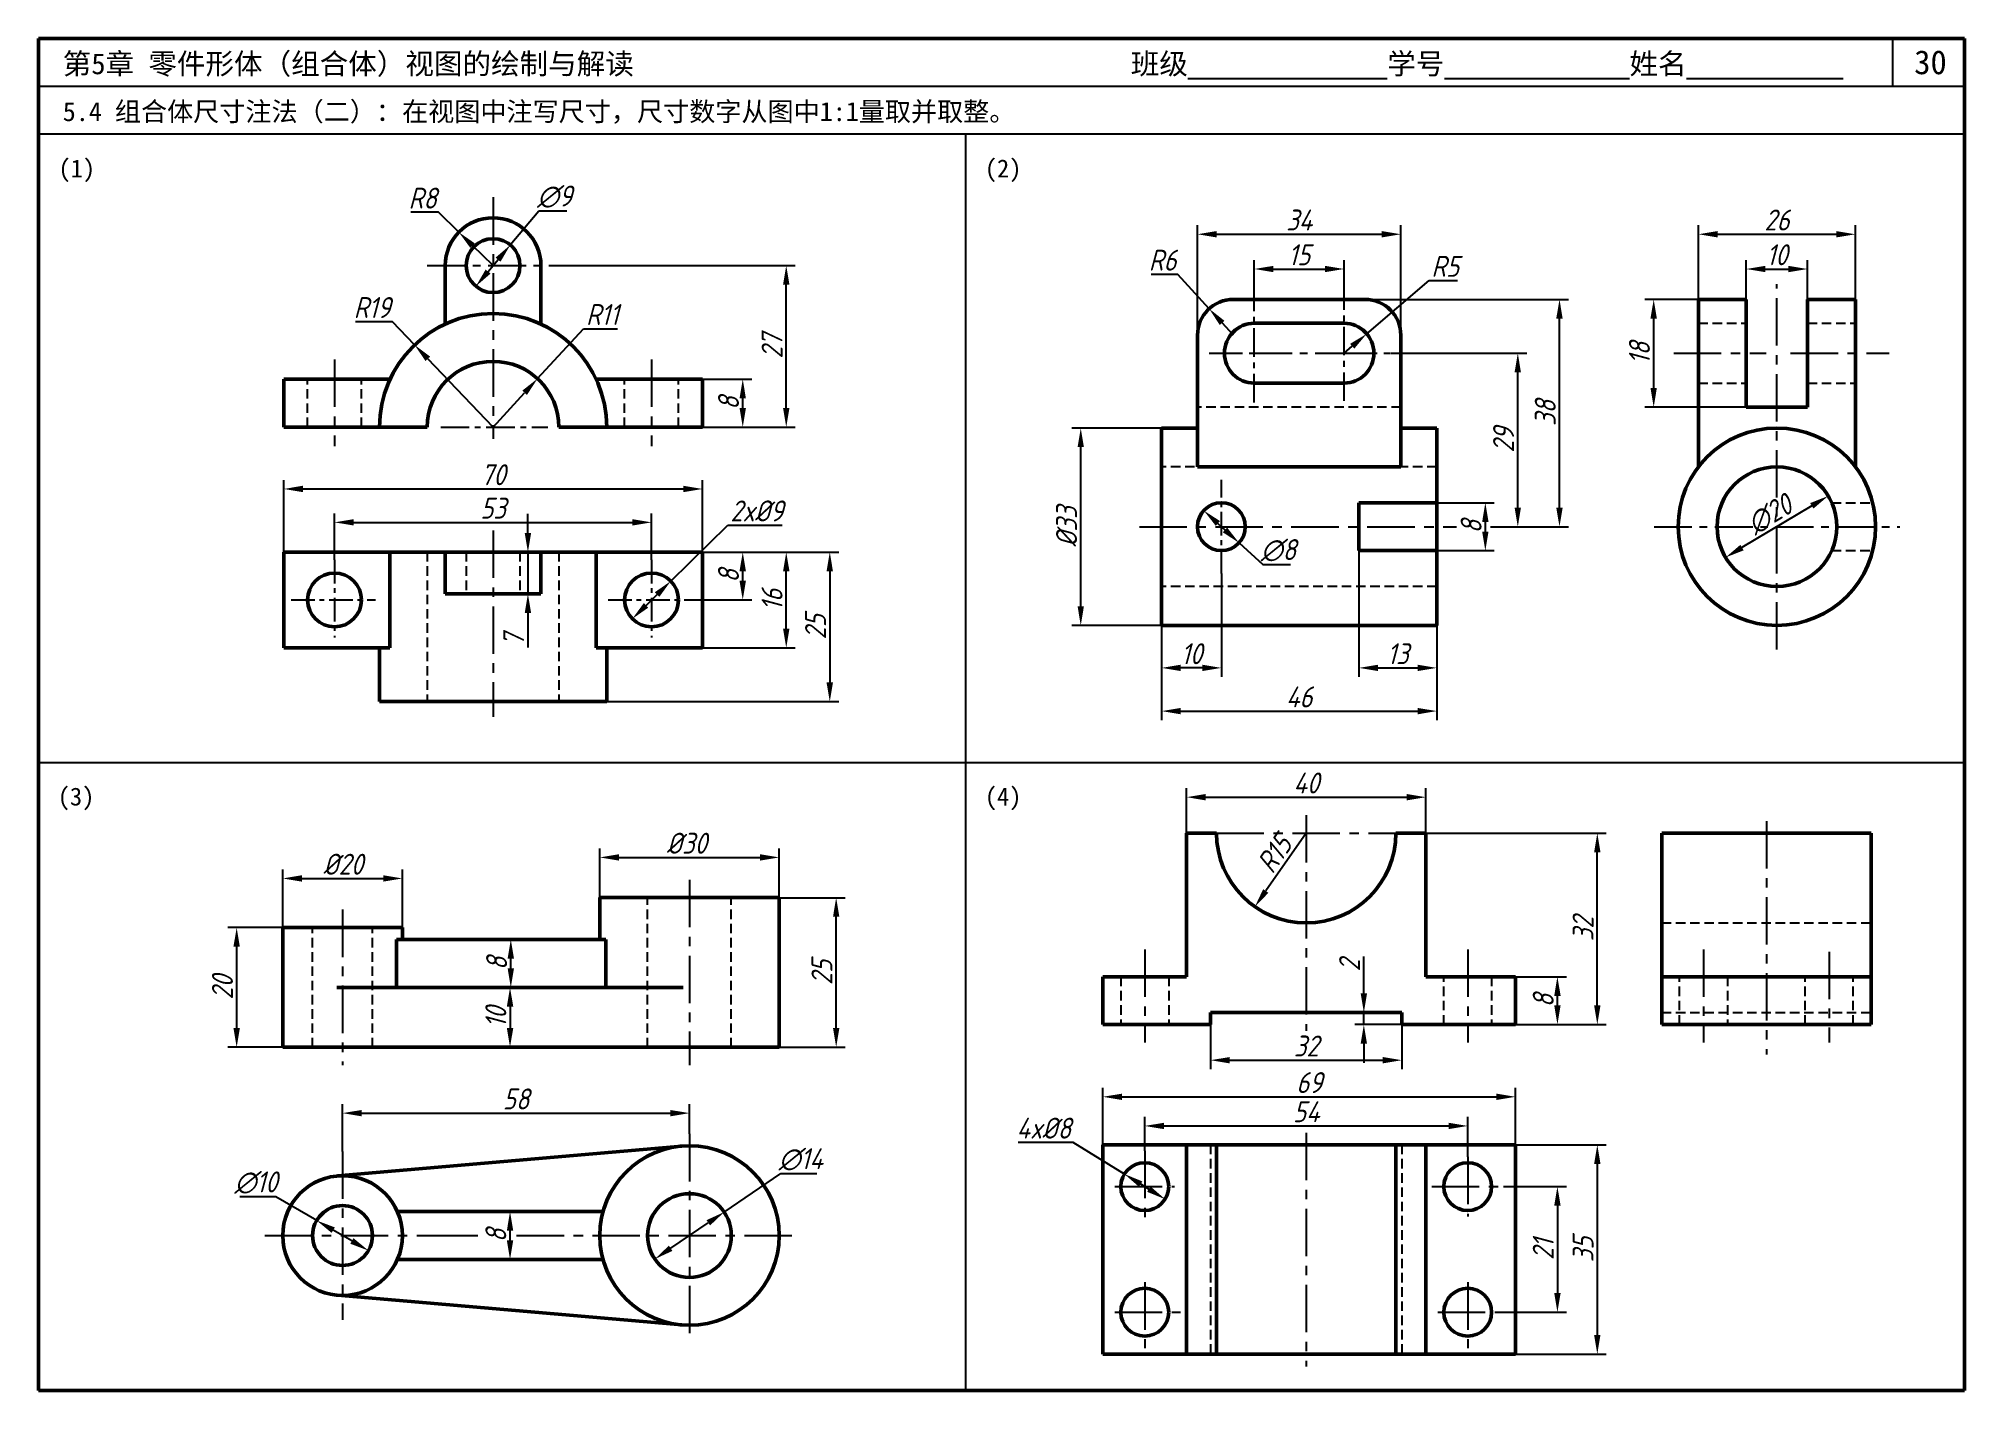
# Model space of a CAD drawing. Header units: millimetres. Extents: x 0 to 322, y 0 to 226.
import ezdxf

# ---------------------------------------------------------------- set-up
doc = ezdxf.new("R2010")
doc.units = ezdxf.units.MM
doc.header["$LTSCALE"] = 0.25
doc.linetypes.add('CENTER', pattern=[50.8, 31.75, -6.35, 6.35, -6.35])
doc.linetypes.add('HIDDEN', pattern=[9.525, 6.35, -3.175])
for name, color, linetype in [('点画线层', 7, 'CENTER'), ('答案', 1, 'Continuous'), ('虚线层', 7, 'HIDDEN')]:
    doc.layers.add(name, color=color, linetype=linetype)
doc.layers.add('粗实线层', color=7, linetype='Continuous', lineweight=50)
doc.styles.get("Standard").update_dxf_attribs({"font": 'gbeitc.shx', "height": 3.5, "bigfont": 'gbcbig.shx'})
doc.styles.add('宋体', font='', dxfattribs={"height": 3.5})
doc.styles.get('宋体').set_extended_font_data('SimSun')
doc.dimstyles.new('ISO-25', dxfattribs={"dimtxt": 3.5, "dimasz": 3.2, "dimexe": 1.5, "dimexo": 0, "dimtad": 1, "dimtoh": 1, "dimdsep": 46, "dimtxsty": 'Standard', "dimcen": 0, "dimclrd": 256, "dimclre": 256, "dimclrt": 256, "dimadec": 0, "dimazin": 0, "dimtfac": 1, "dimtmove": 0, "dimatfit": 2, "dimfxl": 0, "dimlwd": -1, "dimlwe": -1, "dimarcsym": 0})

msp = doc.modelspace()

# ---------------------------------------------------------------- texts
at = {"style": '宋体'}
for s, height, p in [('第5章 零件形体（组合体）视图的绘制与解读', 3.5, (4.054, 220.035)), ('班级%%U              %%U学号%%U             %%U姓名%%U           ', 3.5, (182.613, 220.035)), ('30', 4, (313.595, 220.035)), ('5.4 组合体尺寸注法（二）：在视图中注写尺寸，尺寸数字从图中1:1量取并取整。', 3.2, (4.054, 212.196)), ('(1)', 3, (3.334, 202.787)), ('(2)', 3, (158.214, 202.787)), ('(3)', 3, (3.214, 97.787)), ('(4)', 3, (158.214, 97.787))]:
    msp.add_text(s, height=height, dxfattribs=at).set_placement(p)

# ---------------------------------------------------------------- blocks, each defined once
blk = doc.blocks.new('*D1')
at = {"layer": 'Defpoints', "color": 0, "transparency": 16777216}
for p in [(62.87, 174.78), (76, 161.04)]:
    blk.add_point(p, dxfattribs=at)
at = {"layer": '答案', "transparency": 16777216}
for p, q in [((59.17, 178.66), (53, 178.66)), ((62.87, 174.78), (59.17, 178.66)), ((76, 161.04), (65.08, 172.46))]:
    blk.add_line(p, q, dxfattribs=at)
blk.add_solid([(65.47, 172.83), (64.7, 172.09), (62.87, 174.78)], dxfattribs=at)
at = {"layer": '答案', "transparency": 16777216, "insert": (55.77, 181.03), "char_height": 3.5, "attachment_point": 5}
blk.add_mtext('R19', dxfattribs=at)
blk = doc.blocks.new('*D2')
at = {"layer": 'Defpoints', "color": 0, "transparency": 16777216}
for p in [(83.43, 169.14), (76, 161.04)]:
    blk.add_point(p, dxfattribs=at)
at = {"layer": '答案', "transparency": 16777216}
for p, q in [((83.43, 169.14), (91.09, 177.48)), ((91.09, 177.48), (96.82, 177.48)), ((76, 161.04), (81.27, 166.78))]:
    blk.add_line(p, q, dxfattribs=at)
blk.add_solid([(80.88, 167.14), (81.66, 166.42), (83.43, 169.14)], dxfattribs=at)
at = {"layer": '答案', "transparency": 16777216, "insert": (94.26, 179.86), "char_height": 3.5, "attachment_point": 5}
blk.add_mtext('R11', dxfattribs=at)
blk = doc.blocks.new('*D3')
at = {"layer": 'Defpoints', "color": 0, "transparency": 16777216}
for p in [(111, 140.15), (95, 115.15), (132.29, 115.15)]:
    blk.add_point(p, dxfattribs=at)
at = {"layer": '答案', "transparency": 16777216}
for p, q in [((111, 140.15), (133.79, 140.15)), ((132.29, 136.95), (132.29, 118.35)), ((95, 115.15), (133.79, 115.15))]:
    blk.add_line(p, q, dxfattribs=at)
for points in [[(131.75, 136.95), (132.82, 136.95), (132.29, 140.15)], [(131.75, 118.35), (132.82, 118.35), (132.29, 115.15)]]:
    blk.add_solid(points, dxfattribs=at)
at = {"layer": '答案', "transparency": 16777216, "insert": (129.91, 127.65), "char_height": 3.5, "attachment_point": 5, "rotation": 90}
blk.add_mtext('25', dxfattribs=at)
blk = doc.blocks.new('*D4')
at = {"layer": 'Defpoints', "color": 0, "transparency": 16777216}
for p in [(111, 140.15), (117.74, 140.15), (109.33, 132.15)]:
    blk.add_point(p, dxfattribs=at)
at = {"layer": '答案', "transparency": 16777216}
for p, q in [((111, 140.15), (119.24, 140.15)), ((117.74, 135.35), (117.74, 136.95)), ((109.33, 132.15), (119.24, 132.15))]:
    blk.add_line(p, q, dxfattribs=at)
for points in [[(117.2, 136.95), (118.27, 136.95), (117.74, 140.15)], [(117.2, 135.35), (118.27, 135.35), (117.74, 132.15)]]:
    blk.add_solid(points, dxfattribs=at)
at = {"layer": '答案', "transparency": 16777216, "insert": (115.36, 136.15), "char_height": 3.5, "attachment_point": 5, "rotation": 90}
blk.add_mtext('8', dxfattribs=at)
blk = doc.blocks.new('*D5')
at = {"layer": 'Defpoints', "color": 0, "transparency": 16777216}
for p in [(111, 140.15), (125.01, 140.15), (111, 124.15)]:
    blk.add_point(p, dxfattribs=at)
at = {"layer": '答案', "transparency": 16777216}
for p, q in [((111, 140.15), (126.51, 140.15)), ((125.01, 127.35), (125.01, 136.95)), ((111, 124.15), (126.51, 124.15))]:
    blk.add_line(p, q, dxfattribs=at)
for points in [[(124.48, 136.95), (125.55, 136.95), (125.01, 140.15)], [(124.48, 127.35), (125.55, 127.35), (125.01, 124.15)]]:
    blk.add_solid(points, dxfattribs=at)
at = {"layer": '答案', "transparency": 16777216, "insert": (122.64, 132.15), "char_height": 3.5, "attachment_point": 5, "rotation": 90}
blk.add_mtext('16', dxfattribs=at)
blk = doc.blocks.new('*D6')
at = {"layer": 'Defpoints', "color": 0, "transparency": 16777216}
for p in [(102.5, 145.12), (49.5, 138.87), (102.5, 138.87)]:
    blk.add_point(p, dxfattribs=at)
at = {"layer": '答案', "transparency": 16777216}
for p, q in [((49.5, 138.87), (49.5, 146.62)), ((52.7, 145.12), (99.3, 145.12)), ((102.5, 138.87), (102.5, 146.62))]:
    blk.add_line(p, q, dxfattribs=at)
for points in [[(52.7, 145.65), (52.7, 144.59), (49.5, 145.12)], [(99.3, 145.65), (99.3, 144.59), (102.5, 145.12)]]:
    blk.add_solid(points, dxfattribs=at)
at = {"layer": '答案', "transparency": 16777216, "insert": (76, 147.49), "char_height": 3.5, "attachment_point": 5}
blk.add_mtext('53', dxfattribs=at)
blk = doc.blocks.new('*D8')
at = {"layer": 'Defpoints', "color": 0, "transparency": 16777216}
for p in [(105.71, 135.3), (99.28, 129)]:
    blk.add_point(p, dxfattribs=at)
at = {"layer": '答案', "transparency": 16777216}
for p, q in [((105.71, 135.3), (115.23, 144.65)), ((115.23, 144.65), (124.32, 144.65)), ((101.57, 131.24), (103.42, 133.06))]:
    blk.add_line(p, q, dxfattribs=at)
for points in [[(103.05, 133.44), (103.8, 132.68), (105.71, 135.3)], [(101.2, 131.62), (101.94, 130.86), (99.28, 129)]]:
    blk.add_solid(points, dxfattribs=at)
at = {"layer": '答案', "transparency": 16777216, "insert": (120.09, 147.03), "char_height": 3.5, "attachment_point": 5}
blk.add_mtext('2x%%C9', dxfattribs=at)
blk = doc.blocks.new('*D9')
at = {"layer": 'Defpoints', "color": 0, "transparency": 16777216}
for p in [(84, 140.15), (81.82, 133.15), (84, 133.15)]:
    blk.add_point(p, dxfattribs=at)
at = {"layer": '答案', "transparency": 16777216}
for p, q in [((81.82, 143.35), (81.82, 146.55)), ((84, 140.15), (80.32, 140.15)), ((81.82, 140.15), (81.82, 133.15)), ((84, 133.15), (80.32, 133.15)), ((81.82, 129.95), (81.82, 124.19))]:
    blk.add_line(p, q, dxfattribs=at)
for points in [[(81.29, 143.35), (82.36, 143.35), (81.82, 140.15)], [(81.29, 129.95), (82.36, 129.95), (81.82, 133.15)]]:
    blk.add_solid(points, dxfattribs=at)
at = {"layer": '答案', "transparency": 16777216, "insert": (79.45, 125.47), "char_height": 3.5, "attachment_point": 5, "rotation": 90}
blk.add_mtext('7', dxfattribs=at)
blk = doc.blocks.new('*D10')
at = {"layer": 'Defpoints', "color": 0, "transparency": 16777216}
for p in [(111, 169.04), (117.74, 169.04), (111, 161.04)]:
    blk.add_point(p, dxfattribs=at)
at = {"layer": '答案', "transparency": 16777216}
for p, q in [((111, 169.04), (119.24, 169.04)), ((117.74, 164.24), (117.74, 165.84)), ((111, 161.04), (119.24, 161.04))]:
    blk.add_line(p, q, dxfattribs=at)
for points in [[(117.2, 165.84), (118.27, 165.84), (117.74, 169.04)], [(117.2, 164.24), (118.27, 164.24), (117.74, 161.04)]]:
    blk.add_solid(points, dxfattribs=at)
at = {"layer": '答案', "transparency": 16777216, "insert": (115.36, 165.04), "char_height": 3.5, "attachment_point": 5, "rotation": 90}
blk.add_mtext('8', dxfattribs=at)
blk = doc.blocks.new('*D11')
at = {"layer": 'Defpoints', "color": 0, "transparency": 16777216}
for p in [(87, 188.04), (125.01, 188.04), (111, 161.04)]:
    blk.add_point(p, dxfattribs=at)
at = {"layer": '答案', "transparency": 16777216}
for p, q in [((87, 188.04), (126.51, 188.04)), ((125.01, 164.24), (125.01, 184.84)), ((111, 161.04), (126.51, 161.04))]:
    blk.add_line(p, q, dxfattribs=at)
for points in [[(124.48, 184.84), (125.55, 184.84), (125.01, 188.04)], [(124.48, 164.24), (125.55, 164.24), (125.01, 161.04)]]:
    blk.add_solid(points, dxfattribs=at)
at = {"layer": '答案', "transparency": 16777216, "insert": (122.64, 174.54), "char_height": 3.5, "attachment_point": 5, "rotation": 90}
blk.add_mtext('27', dxfattribs=at)
blk = doc.blocks.new('*D12')
at = {"layer": 'Defpoints', "color": 0, "transparency": 16777216}
for p in [(70.27, 193.62), (76, 188.04)]:
    blk.add_point(p, dxfattribs=at)
at = {"layer": '答案', "transparency": 16777216}
for p, q in [((66.85, 196.95), (62.22, 196.95)), ((70.27, 193.62), (66.85, 196.95)), ((76, 188.04), (72.56, 191.39))]:
    blk.add_line(p, q, dxfattribs=at)
blk.add_solid([(72.93, 191.77), (72.19, 191), (70.27, 193.62)], dxfattribs=at)
at = {"layer": '答案', "transparency": 16777216, "insert": (64.22, 199.32), "char_height": 3.5, "attachment_point": 5}
blk.add_mtext('R8', dxfattribs=at)
blk = doc.blocks.new('*D13')
at = {"layer": 'Defpoints', "color": 0, "transparency": 16777216}
for p in [(78.88, 191.49), (73.12, 184.58)]:
    blk.add_point(p, dxfattribs=at)
at = {"layer": '答案', "transparency": 16777216}
for p, q in [((78.88, 191.49), (83.62, 197.18)), ((83.62, 197.18), (88.33, 197.18)), ((75.16, 187.04), (76.83, 189.04))]:
    blk.add_line(p, q, dxfattribs=at)
for points in [[(76.42, 189.38), (77.24, 188.69), (78.88, 191.49)], [(74.75, 187.38), (75.57, 186.7), (73.12, 184.58)]]:
    blk.add_solid(points, dxfattribs=at)
at = {"layer": '答案', "transparency": 16777216, "insert": (86.28, 199.56), "char_height": 3.5, "attachment_point": 5}
blk.add_mtext('∅9', dxfattribs=at)
blk = doc.blocks.new('*D14')
at = {"layer": 'Defpoints', "color": 0, "transparency": 16777216}
for p in [(174.25, 160.89), (187.77, 160.89), (187.77, 127.89)]:
    blk.add_point(p, dxfattribs=at)
at = {"layer": '答案', "transparency": 16777216}
for p, q in [((187.77, 160.89), (172.75, 160.89)), ((174.25, 131.09), (174.25, 157.69)), ((187.77, 127.89), (172.75, 127.89))]:
    blk.add_line(p, q, dxfattribs=at)
for points in [[(173.72, 157.69), (174.78, 157.69), (174.25, 160.89)], [(173.72, 131.09), (174.78, 131.09), (174.25, 127.89)]]:
    blk.add_solid(points, dxfattribs=at)
at = {"layer": '答案', "transparency": 16777216, "insert": (171.88, 144.39), "char_height": 3.5, "attachment_point": 5, "rotation": 90}
blk.add_mtext('%%C33', dxfattribs=at)
blk = doc.blocks.new('*D15')
at = {"layer": 'Defpoints', "color": 0, "transparency": 16777216}
for p in [(197.77, 136.56), (187.77, 127.89), (187.77, 120.79)]:
    blk.add_point(p, dxfattribs=at)
at = {"layer": '答案', "transparency": 16777216}
for p, q in [((197.77, 136.56), (197.77, 119.29)), ((187.77, 127.89), (187.77, 119.29)), ((194.57, 120.79), (190.97, 120.79))]:
    blk.add_line(p, q, dxfattribs=at)
for points in [[(190.97, 121.32), (190.97, 120.26), (187.77, 120.79)], [(194.57, 121.32), (194.57, 120.26), (197.77, 120.79)]]:
    blk.add_solid(points, dxfattribs=at)
at = {"layer": '答案', "transparency": 16777216, "insert": (192.77, 123.16), "char_height": 3.5, "attachment_point": 5}
blk.add_mtext('10', dxfattribs=at)
blk = doc.blocks.new('*D16')
at = {"layer": 'Defpoints', "color": 0, "transparency": 16777216}
for p in [(220.77, 140.39), (233.77, 140.39), (233.77, 120.79)]:
    blk.add_point(p, dxfattribs=at)
at = {"layer": '答案', "transparency": 16777216}
for p, q in [((220.77, 140.39), (220.77, 119.29)), ((233.77, 140.39), (233.77, 119.29)), ((223.97, 120.79), (230.57, 120.79))]:
    blk.add_line(p, q, dxfattribs=at)
for points in [[(223.97, 121.32), (223.97, 120.26), (220.77, 120.79)], [(230.57, 121.32), (230.57, 120.26), (233.77, 120.79)]]:
    blk.add_solid(points, dxfattribs=at)
at = {"layer": '答案', "transparency": 16777216, "insert": (227.27, 123.16), "char_height": 3.5, "attachment_point": 5}
blk.add_mtext('13', dxfattribs=at)
blk = doc.blocks.new('*D17')
at = {"layer": 'Defpoints', "color": 0, "transparency": 16777216}
for p in [(233.77, 148.39), (233.77, 140.39), (241.89, 140.39)]:
    blk.add_point(p, dxfattribs=at)
at = {"layer": '答案', "transparency": 16777216}
for p, q in [((233.77, 148.39), (243.39, 148.39)), ((241.89, 145.19), (241.89, 143.59)), ((233.77, 140.39), (243.39, 140.39))]:
    blk.add_line(p, q, dxfattribs=at)
for points in [[(241.36, 145.19), (242.43, 145.19), (241.89, 148.39)], [(241.36, 143.59), (242.43, 143.59), (241.89, 140.39)]]:
    blk.add_solid(points, dxfattribs=at)
at = {"layer": '答案', "transparency": 16777216, "insert": (239.52, 144.39), "char_height": 3.5, "attachment_point": 5, "rotation": 90}
blk.add_mtext('8', dxfattribs=at)
blk = doc.blocks.new('*D19')
at = {"layer": 'Defpoints', "color": 0, "transparency": 16777216}
for p in [(194.82, 147.09), (200.72, 141.69)]:
    blk.add_point(p, dxfattribs=at)
at = {"layer": '答案', "transparency": 16777216}
for p, q in [((197.18, 144.93), (198.36, 143.85)), ((200.72, 141.69), (204.67, 138.07)), ((204.67, 138.07), (209.3, 138.07))]:
    blk.add_line(p, q, dxfattribs=at)
for points in [[(197.54, 145.33), (196.82, 144.54), (194.82, 147.09)], [(198.72, 144.25), (198, 143.46), (200.72, 141.69)]]:
    blk.add_solid(points, dxfattribs=at)
at = {"layer": '答案', "transparency": 16777216, "insert": (207.3, 140.45), "char_height": 3.5, "attachment_point": 5}
blk.add_mtext('∅8', dxfattribs=at)
blk = doc.blocks.new('*D20')
at = {"layer": 'Defpoints', "color": 0, "transparency": 16777216}
for p in [(226.16, 173.39), (247.32, 173.39), (242.73, 144.39)]:
    blk.add_point(p, dxfattribs=at)
at = {"layer": '答案', "transparency": 16777216}
for p, q in [((226.16, 173.39), (248.82, 173.39)), ((247.32, 147.59), (247.32, 170.19)), ((242.73, 144.39), (248.82, 144.39))]:
    blk.add_line(p, q, dxfattribs=at)
for points in [[(246.78, 170.19), (247.85, 170.19), (247.32, 173.39)], [(246.78, 147.59), (247.85, 147.59), (247.32, 144.39)]]:
    blk.add_solid(points, dxfattribs=at)
at = {"layer": '答案', "transparency": 16777216, "insert": (244.94, 158.89), "char_height": 3.5, "attachment_point": 5, "rotation": 90}
blk.add_mtext('29', dxfattribs=at)
blk = doc.blocks.new('*D21')
at = {"layer": 'Defpoints', "color": 0, "transparency": 16777216}
for p in [(221.77, 182.39), (254.29, 182.39), (242.73, 144.39)]:
    blk.add_point(p, dxfattribs=at)
at = {"layer": '答案', "transparency": 16777216}
for p, q in [((221.77, 182.39), (255.79, 182.39)), ((254.29, 147.59), (254.29, 179.19)), ((242.73, 144.39), (255.79, 144.39))]:
    blk.add_line(p, q, dxfattribs=at)
for points in [[(253.75, 179.19), (254.82, 179.19), (254.29, 182.39)], [(253.75, 147.59), (254.82, 147.59), (254.29, 144.39)]]:
    blk.add_solid(points, dxfattribs=at)
at = {"layer": '答案', "transparency": 16777216, "insert": (251.91, 163.39), "char_height": 3.5, "attachment_point": 5, "rotation": 90}
blk.add_mtext('38', dxfattribs=at)
blk = doc.blocks.new('*D22')
at = {"layer": 'Defpoints', "color": 0, "transparency": 16777216}
for p in [(218.27, 187.47), (203.27, 180.89), (218.27, 180.89)]:
    blk.add_point(p, dxfattribs=at)
at = {"layer": '答案', "transparency": 16777216}
for p, q in [((203.27, 180.89), (203.27, 188.97)), ((206.47, 187.47), (215.07, 187.47)), ((218.27, 180.89), (218.27, 188.97))]:
    blk.add_line(p, q, dxfattribs=at)
for points in [[(206.47, 188), (206.47, 186.94), (203.27, 187.47)], [(215.07, 188), (215.07, 186.94), (218.27, 187.47)]]:
    blk.add_solid(points, dxfattribs=at)
at = {"layer": '答案', "transparency": 16777216, "insert": (210.77, 189.85), "char_height": 3.5, "attachment_point": 5}
blk.add_mtext('15', dxfattribs=at)
blk = doc.blocks.new('*D23')
at = {"layer": 'Defpoints', "color": 0, "transparency": 16777216}
for p in [(227.77, 193.28), (193.77, 176.39), (227.77, 176.39)]:
    blk.add_point(p, dxfattribs=at)
at = {"layer": '答案', "transparency": 16777216}
for p, q in [((193.77, 176.39), (193.77, 194.78)), ((196.97, 193.28), (224.57, 193.28)), ((227.77, 176.39), (227.77, 194.78))]:
    blk.add_line(p, q, dxfattribs=at)
for points in [[(196.97, 193.81), (196.97, 192.75), (193.77, 193.28)], [(224.57, 193.81), (224.57, 192.75), (227.77, 193.28)]]:
    blk.add_solid(points, dxfattribs=at)
at = {"layer": '答案', "transparency": 16777216, "insert": (210.77, 195.66), "char_height": 3.5, "attachment_point": 5}
blk.add_mtext('34', dxfattribs=at)
blk = doc.blocks.new('*D24')
at = {"layer": 'Defpoints', "color": 0, "transparency": 16777216}
for p in [(195.72, 180.83), (199.77, 176.39)]:
    blk.add_point(p, dxfattribs=at)
at = {"layer": '答案', "transparency": 16777216}
for p, q in [((190.49, 186.57), (186, 186.57)), ((195.72, 180.83), (190.49, 186.57)), ((199.77, 176.39), (197.88, 178.46))]:
    blk.add_line(p, q, dxfattribs=at)
blk.add_solid([(198.27, 178.82), (197.49, 178.1), (195.72, 180.83)], dxfattribs=at)
at = {"layer": '答案', "transparency": 16777216, "insert": (187.93, 188.95), "char_height": 3.5, "attachment_point": 5}
blk.add_mtext('R6', dxfattribs=at)
blk = doc.blocks.new('*D25')
at = {"layer": 'Defpoints', "color": 0, "transparency": 16777216}
for p in [(222.07, 176.64), (218.27, 173.39)]:
    blk.add_point(p, dxfattribs=at)
at = {"layer": '答案', "transparency": 16777216}
for p, q in [((222.07, 176.64), (232.51, 185.54)), ((232.51, 185.54), (237.22, 185.54)), ((218.27, 173.39), (219.64, 174.56))]:
    blk.add_line(p, q, dxfattribs=at)
blk.add_solid([(219.29, 174.97), (219.98, 174.16), (222.07, 176.64)], dxfattribs=at)
at = {"layer": '答案', "transparency": 16777216, "insert": (235.18, 187.92), "char_height": 3.5, "attachment_point": 5}
blk.add_mtext('R5', dxfattribs=at)
blk = doc.blocks.new('*D26')
at = {"layer": 'Defpoints', "color": 0, "transparency": 16777216}
for p in [(295.76, 187.47), (285.51, 182.39), (295.76, 182.39)]:
    blk.add_point(p, dxfattribs=at)
at = {"layer": '答案', "transparency": 16777216}
for p, q in [((285.51, 182.39), (285.51, 188.97)), ((288.71, 187.47), (292.56, 187.47)), ((295.76, 182.39), (295.76, 188.97))]:
    blk.add_line(p, q, dxfattribs=at)
for points in [[(288.71, 188), (288.71, 186.94), (285.51, 187.47)], [(292.56, 188), (292.56, 186.94), (295.76, 187.47)]]:
    blk.add_solid(points, dxfattribs=at)
at = {"layer": '答案', "transparency": 16777216, "insert": (290.64, 189.85), "char_height": 3.5, "attachment_point": 5}
blk.add_mtext('10', dxfattribs=at)
blk = doc.blocks.new('*D27')
at = {"layer": 'Defpoints', "color": 0, "transparency": 16777216}
for p in [(303.76, 193.28), (277.51, 182.39), (303.76, 182.39)]:
    blk.add_point(p, dxfattribs=at)
at = {"layer": '答案', "transparency": 16777216}
for p, q in [((277.51, 182.39), (277.51, 194.78)), ((280.71, 193.28), (300.56, 193.28)), ((303.76, 182.39), (303.76, 194.78))]:
    blk.add_line(p, q, dxfattribs=at)
for points in [[(280.71, 193.81), (280.71, 192.75), (277.51, 193.28)], [(300.56, 193.81), (300.56, 192.75), (303.76, 193.28)]]:
    blk.add_solid(points, dxfattribs=at)
at = {"layer": '答案', "transparency": 16777216, "insert": (290.64, 195.66), "char_height": 3.5, "attachment_point": 5}
blk.add_mtext('26', dxfattribs=at)
blk = doc.blocks.new('*D28')
at = {"layer": 'Defpoints', "color": 0, "transparency": 16777216}
for p in [(270.04, 182.39), (277.51, 182.39), (285.51, 164.39)]:
    blk.add_point(p, dxfattribs=at)
at = {"layer": '答案', "transparency": 16777216}
for p, q in [((277.51, 182.39), (268.54, 182.39)), ((270.04, 167.59), (270.04, 179.19)), ((285.51, 164.39), (268.54, 164.39))]:
    blk.add_line(p, q, dxfattribs=at)
for points in [[(269.5, 179.19), (270.57, 179.19), (270.04, 182.39)], [(269.5, 167.59), (270.57, 167.59), (270.04, 164.39)]]:
    blk.add_solid(points, dxfattribs=at)
at = {"layer": '答案', "transparency": 16777216, "insert": (267.66, 173.39), "char_height": 3.5, "attachment_point": 5, "rotation": 90}
blk.add_mtext('18', dxfattribs=at)
blk = doc.blocks.new('*D29')
at = {"layer": 'Defpoints', "color": 0, "transparency": 16777216}
for p in [(187.77, 127.89), (233.77, 127.89), (233.77, 113.57)]:
    blk.add_point(p, dxfattribs=at)
at = {"layer": '答案', "transparency": 16777216}
for p, q in [((187.77, 127.89), (187.77, 112.07)), ((233.77, 127.89), (233.77, 112.07)), ((190.97, 113.57), (230.57, 113.57))]:
    blk.add_line(p, q, dxfattribs=at)
for points in [[(190.97, 114.1), (190.97, 113.03), (187.77, 113.57)], [(230.57, 114.1), (230.57, 113.03), (233.77, 113.57)]]:
    blk.add_solid(points, dxfattribs=at)
at = {"layer": '答案', "transparency": 16777216, "insert": (210.77, 115.94), "char_height": 3.5, "attachment_point": 5}
blk.add_mtext('46', dxfattribs=at)
blk = doc.blocks.new('*D31')
at = {"layer": 'Defpoints', "color": 0, "transparency": 16777216}
for p in [(123.83, 89.11), (93.83, 82.38), (123.83, 82.38)]:
    blk.add_point(p, dxfattribs=at)
at = {"layer": '答案', "transparency": 16777216}
for p, q in [((93.83, 82.38), (93.83, 90.61)), ((123.83, 82.38), (123.83, 90.61)), ((97.03, 89.11), (120.63, 89.11))]:
    blk.add_line(p, q, dxfattribs=at)
for points in [[(97.03, 89.64), (97.03, 88.58), (93.83, 89.11)], [(120.63, 89.64), (120.63, 88.58), (123.83, 89.11)]]:
    blk.add_solid(points, dxfattribs=at)
at = {"layer": '答案', "transparency": 16777216, "insert": (108.37, 91.48), "char_height": 3.5, "attachment_point": 5}
blk.add_mtext('%%C30', dxfattribs=at)
blk = doc.blocks.new('*D32')
at = {"layer": 'Defpoints', "color": 0, "transparency": 16777216}
for p in [(123.83, 82.38), (133.36, 82.38), (123.83, 57.38)]:
    blk.add_point(p, dxfattribs=at)
at = {"layer": '答案', "transparency": 16777216}
for p, q in [((123.83, 82.38), (134.86, 82.38)), ((133.36, 60.58), (133.36, 79.18)), ((123.83, 57.38), (134.86, 57.38))]:
    blk.add_line(p, q, dxfattribs=at)
for points in [[(132.83, 79.18), (133.89, 79.18), (133.36, 82.38)], [(132.83, 60.58), (133.89, 60.58), (133.36, 57.38)]]:
    blk.add_solid(points, dxfattribs=at)
at = {"layer": '答案', "transparency": 16777216, "insert": (130.98, 69.88), "char_height": 3.5, "attachment_point": 5, "rotation": 90}
blk.add_mtext('25', dxfattribs=at)
blk = doc.blocks.new('*D34')
at = {"layer": 'Defpoints', "color": 0, "transparency": 16777216}
for p in [(60.83, 85.59), (40.83, 77.38), (60.83, 77.38)]:
    blk.add_point(p, dxfattribs=at)
at = {"layer": '答案', "transparency": 16777216}
for p, q in [((40.83, 77.38), (40.83, 87.09)), ((60.83, 77.38), (60.83, 87.09)), ((44.03, 85.59), (57.63, 85.59))]:
    blk.add_line(p, q, dxfattribs=at)
for points in [[(44.03, 86.13), (44.03, 85.06), (40.83, 85.59)], [(57.63, 86.13), (57.63, 85.06), (60.83, 85.59)]]:
    blk.add_solid(points, dxfattribs=at)
at = {"layer": '答案', "transparency": 16777216, "insert": (50.92, 87.97), "char_height": 3.5, "attachment_point": 5}
blk.add_mtext('%%C20', dxfattribs=at)
blk = doc.blocks.new('*D35')
at = {"layer": 'Defpoints', "color": 0, "transparency": 16777216}
for p in [(33.13, 77.38), (40.83, 77.38), (40.83, 57.38)]:
    blk.add_point(p, dxfattribs=at)
at = {"layer": '答案', "transparency": 16777216}
for p, q in [((40.83, 77.38), (31.63, 77.38)), ((33.13, 60.58), (33.13, 74.18)), ((40.83, 57.38), (31.63, 57.38))]:
    blk.add_line(p, q, dxfattribs=at)
for points in [[(32.59, 74.18), (33.66, 74.18), (33.13, 77.38)], [(32.59, 60.58), (33.66, 60.58), (33.13, 57.38)]]:
    blk.add_solid(points, dxfattribs=at)
at = {"layer": '答案', "transparency": 16777216, "insert": (30.75, 67.38), "char_height": 3.5, "attachment_point": 5, "rotation": 90}
blk.add_mtext('20', dxfattribs=at)
blk = doc.blocks.new('*D36')
at = {"layer": 'Defpoints', "color": 0, "transparency": 16777216}
for p in [(108.83, 46.36), (108.83, 42.9), (50.83, 39.96)]:
    blk.add_point(p, dxfattribs=at)
at = {"layer": '答案', "transparency": 16777216}
for p, q in [((50.83, 39.96), (50.83, 47.86)), ((54.03, 46.36), (105.63, 46.36)), ((108.83, 42.9), (108.83, 47.86))]:
    blk.add_line(p, q, dxfattribs=at)
for points in [[(54.03, 46.89), (54.03, 45.83), (50.83, 46.36)], [(105.63, 46.89), (105.63, 45.83), (108.83, 46.36)]]:
    blk.add_solid(points, dxfattribs=at)
at = {"layer": '答案', "transparency": 16777216, "insert": (79.83, 48.73), "char_height": 3.5, "attachment_point": 5}
blk.add_mtext('58', dxfattribs=at)
blk = doc.blocks.new('*D37')
at = {"layer": 'Defpoints', "color": 0, "transparency": 16777216}
for p in [(78.83, 75.38), (78.96, 75.38), (78.83, 67.38)]:
    blk.add_point(p, dxfattribs=at)
at = {"layer": '答案', "transparency": 16777216}
for p, q in [((78.83, 75.38), (80.46, 75.38)), ((78.96, 70.58), (78.96, 72.18)), ((78.83, 67.38), (80.46, 67.38))]:
    blk.add_line(p, q, dxfattribs=at)
for points in [[(78.43, 72.18), (79.5, 72.18), (78.96, 75.38)], [(78.43, 70.58), (79.5, 70.58), (78.96, 67.38)]]:
    blk.add_solid(points, dxfattribs=at)
at = {"layer": '答案', "transparency": 16777216, "insert": (76.59, 71.38), "char_height": 3.5, "attachment_point": 5, "rotation": 90}
blk.add_mtext('8', dxfattribs=at)
blk = doc.blocks.new('*D38')
at = {"layer": 'Defpoints', "color": 0, "transparency": 16777216}
for p in [(80.46, 67.38), (78.83, 57.38), (80.46, 57.38)]:
    blk.add_point(p, dxfattribs=at)
at = {"layer": '答案', "transparency": 16777216}
for p, q in [((80.46, 67.38), (77.33, 67.38)), ((78.83, 64.18), (78.83, 60.58)), ((80.46, 57.38), (77.33, 57.38))]:
    blk.add_line(p, q, dxfattribs=at)
for points in [[(78.3, 64.18), (79.37, 64.18), (78.83, 67.38)], [(78.3, 60.58), (79.37, 60.58), (78.83, 57.38)]]:
    blk.add_solid(points, dxfattribs=at)
at = {"layer": '答案', "transparency": 16777216, "insert": (76.46, 62.38), "char_height": 3.5, "attachment_point": 5, "rotation": 90}
blk.add_mtext('10', dxfattribs=at)
blk = doc.blocks.new('*D39')
at = {"layer": 'Defpoints', "color": 0, "transparency": 16777216}
for p in [(77.1, 29.9), (78.83, 29.9), (77.1, 21.9)]:
    blk.add_point(p, dxfattribs=at)
at = {"layer": '答案', "transparency": 16777216}
for p, q in [((77.1, 29.9), (80.33, 29.9)), ((78.83, 25.1), (78.83, 26.7)), ((77.1, 21.9), (80.33, 21.9))]:
    blk.add_line(p, q, dxfattribs=at)
for points in [[(78.3, 26.7), (79.37, 26.7), (78.83, 29.9)], [(78.3, 25.1), (79.37, 25.1), (78.83, 21.9)]]:
    blk.add_solid(points, dxfattribs=at)
at = {"layer": '答案', "transparency": 16777216, "insert": (76.46, 25.9), "char_height": 3.5, "attachment_point": 5, "rotation": 90}
blk.add_mtext('8', dxfattribs=at)
blk = doc.blocks.new('*D40')
at = {"layer": 'Defpoints', "color": 0, "transparency": 16777216}
for p in [(195.95, 61.17), (227.95, 61.17), (227.95, 55.21)]:
    blk.add_point(p, dxfattribs=at)
at = {"layer": '答案', "transparency": 16777216}
for p, q in [((195.95, 61.17), (195.95, 53.71)), ((227.95, 61.17), (227.95, 53.71)), ((199.15, 55.21), (224.75, 55.21))]:
    blk.add_line(p, q, dxfattribs=at)
for points in [[(199.15, 55.74), (199.15, 54.68), (195.95, 55.21)], [(224.75, 55.74), (224.75, 54.68), (227.95, 55.21)]]:
    blk.add_solid(points, dxfattribs=at)
at = {"layer": '答案', "transparency": 16777216, "insert": (211.95, 57.58), "char_height": 3.5, "attachment_point": 5}
blk.add_mtext('32', dxfattribs=at)
blk = doc.blocks.new('*D42')
at = {"layer": 'Defpoints', "color": 0, "transparency": 16777216}
for p in [(231.95, 99.18), (191.95, 93.17), (231.95, 93.17)]:
    blk.add_point(p, dxfattribs=at)
at = {"layer": '答案', "transparency": 16777216}
for p, q in [((191.95, 93.17), (191.95, 100.68)), ((231.95, 93.17), (231.95, 100.68)), ((195.15, 99.18), (228.75, 99.18))]:
    blk.add_line(p, q, dxfattribs=at)
for points in [[(195.15, 99.71), (195.15, 98.64), (191.95, 99.18)], [(228.75, 99.71), (228.75, 98.64), (231.95, 99.18)]]:
    blk.add_solid(points, dxfattribs=at)
at = {"layer": '答案', "transparency": 16777216, "insert": (211.95, 101.55), "char_height": 3.5, "attachment_point": 5}
blk.add_mtext('40', dxfattribs=at)
blk = doc.blocks.new('*D43')
at = {"layer": 'Defpoints', "color": 0, "transparency": 16777216}
for p in [(211.95, 93.17), (203.36, 80.87)]:
    blk.add_point(p, dxfattribs=at)
at = {"layer": '答案', "transparency": 16777216}
blk.add_line((211.95, 93.17), (205.19, 83.5), dxfattribs=at)
blk.add_solid([(204.75, 83.8), (205.63, 83.19), (203.36, 80.87)], dxfattribs=at)
at = {"layer": '答案', "transparency": 16777216, "insert": (206.62, 89.69), "char_height": 3.5, "attachment_point": 5, "rotation": 55.0675}
blk.add_mtext('R15', dxfattribs=at)
blk = doc.blocks.new('*D44')
at = {"layer": 'Defpoints', "color": 0, "transparency": 16777216}
for p in [(221.58, 63.17), (227.95, 63.17), (227.95, 61.17)]:
    blk.add_point(p, dxfattribs=at)
at = {"layer": '答案', "transparency": 16777216}
for p, q in [((221.58, 66.37), (221.58, 72.57)), ((227.95, 63.17), (220.08, 63.17)), ((221.58, 61.17), (221.58, 63.17)), ((227.95, 61.17), (220.08, 61.17)), ((221.58, 57.97), (221.58, 54.77))]:
    blk.add_line(p, q, dxfattribs=at)
for points in [[(221.05, 66.37), (222.11, 66.37), (221.58, 63.17)], [(221.05, 57.97), (222.11, 57.97), (221.58, 61.17)]]:
    blk.add_solid(points, dxfattribs=at)
at = {"layer": '答案', "transparency": 16777216, "insert": (219.2, 71.07), "char_height": 3.5, "attachment_point": 5, "rotation": 90}
blk.add_mtext('2', dxfattribs=at)
blk = doc.blocks.new('*D45')
at = {"layer": 'Defpoints', "color": 0, "transparency": 16777216}
for p in [(246.95, 69.17), (253.94, 69.17), (246.95, 61.17)]:
    blk.add_point(p, dxfattribs=at)
at = {"layer": '答案', "transparency": 16777216}
for p, q in [((246.95, 69.17), (255.44, 69.17)), ((253.94, 64.37), (253.94, 65.97)), ((246.95, 61.17), (255.44, 61.17))]:
    blk.add_line(p, q, dxfattribs=at)
for points in [[(253.41, 65.97), (254.48, 65.97), (253.94, 69.17)], [(253.41, 64.37), (254.48, 64.37), (253.94, 61.17)]]:
    blk.add_solid(points, dxfattribs=at)
at = {"layer": '答案', "transparency": 16777216, "insert": (251.57, 65.17), "char_height": 3.5, "attachment_point": 5, "rotation": 90}
blk.add_mtext('8', dxfattribs=at)
blk = doc.blocks.new('*D46')
at = {"layer": 'Defpoints', "color": 0, "transparency": 16777216}
for p in [(231.95, 93.17), (260.61, 93.17), (246.95, 61.17)]:
    blk.add_point(p, dxfattribs=at)
at = {"layer": '答案', "transparency": 16777216}
for p, q in [((231.95, 93.17), (262.11, 93.17)), ((260.61, 64.37), (260.61, 89.97)), ((246.95, 61.17), (262.11, 61.17))]:
    blk.add_line(p, q, dxfattribs=at)
for points in [[(260.08, 89.97), (261.14, 89.97), (260.61, 93.17)], [(260.08, 64.37), (261.14, 64.37), (260.61, 61.17)]]:
    blk.add_solid(points, dxfattribs=at)
at = {"layer": '答案', "transparency": 16777216, "insert": (258.23, 77.17), "char_height": 3.5, "attachment_point": 5, "rotation": 90}
blk.add_mtext('32', dxfattribs=at)
blk = doc.blocks.new('*D47')
at = {"layer": 'Defpoints', "color": 0, "transparency": 16777216}
for p in [(244.95, 34.08), (244.95, 13.08), (253.94, 13.08)]:
    blk.add_point(p, dxfattribs=at)
at = {"layer": '答案', "transparency": 16777216}
for p, q in [((244.95, 34.08), (255.44, 34.08)), ((253.94, 30.88), (253.94, 16.28)), ((244.95, 13.08), (255.44, 13.08))]:
    blk.add_line(p, q, dxfattribs=at)
for points in [[(253.41, 30.88), (254.48, 30.88), (253.94, 34.08)], [(253.41, 16.28), (254.48, 16.28), (253.94, 13.08)]]:
    blk.add_solid(points, dxfattribs=at)
at = {"layer": '答案', "transparency": 16777216, "insert": (251.57, 23.58), "char_height": 3.5, "attachment_point": 5, "rotation": 90}
blk.add_mtext('21', dxfattribs=at)
blk = doc.blocks.new('*D48')
at = {"layer": 'Defpoints', "color": 0, "transparency": 16777216}
for p in [(246.95, 41.08), (246.95, 6.08), (260.61, 6.08)]:
    blk.add_point(p, dxfattribs=at)
at = {"layer": '答案', "transparency": 16777216}
for p, q in [((246.95, 41.08), (262.11, 41.08)), ((260.61, 37.88), (260.61, 9.28)), ((246.95, 6.08), (262.11, 6.08))]:
    blk.add_line(p, q, dxfattribs=at)
for points in [[(260.08, 37.88), (261.14, 37.88), (260.61, 41.08)], [(260.08, 9.28), (261.14, 9.28), (260.61, 6.08)]]:
    blk.add_solid(points, dxfattribs=at)
at = {"layer": '答案', "transparency": 16777216, "insert": (258.23, 23.58), "char_height": 3.5, "attachment_point": 5, "rotation": 90}
blk.add_mtext('35', dxfattribs=at)
blk = doc.blocks.new('*D49')
at = {"layer": 'Defpoints', "color": 0, "transparency": 16777216}
for p in [(238.95, 44.22), (184.95, 40.08), (238.95, 39.08)]:
    blk.add_point(p, dxfattribs=at)
at = {"layer": '答案', "transparency": 16777216}
for p, q in [((184.95, 40.08), (184.95, 45.72)), ((238.95, 39.08), (238.95, 45.72)), ((188.15, 44.22), (235.75, 44.22))]:
    blk.add_line(p, q, dxfattribs=at)
for points in [[(188.15, 44.75), (188.15, 43.69), (184.95, 44.22)], [(235.75, 44.75), (235.75, 43.69), (238.95, 44.22)]]:
    blk.add_solid(points, dxfattribs=at)
at = {"layer": '答案', "transparency": 16777216, "insert": (211.95, 46.6), "char_height": 3.5, "attachment_point": 5}
blk.add_mtext('54', dxfattribs=at)
blk = doc.blocks.new('*D50')
at = {"layer": 'Defpoints', "color": 0, "transparency": 16777216}
for p in [(181.54, 36.18), (188.35, 31.98)]:
    blk.add_point(p, dxfattribs=at)
at = {"layer": '答案', "transparency": 16777216}
for p, q in [((172.97, 41.47), (163.81, 41.47)), ((181.54, 36.18), (172.97, 41.47)), ((185.63, 33.66), (184.27, 34.5))]:
    blk.add_line(p, q, dxfattribs=at)
for points in [[(184.55, 34.95), (183.99, 34.05), (181.54, 36.18)], [(185.91, 34.11), (185.35, 33.21), (188.35, 31.98)]]:
    blk.add_solid(points, dxfattribs=at)
at = {"layer": '答案', "transparency": 16777216, "insert": (168.07, 43.85), "char_height": 3.5, "attachment_point": 5}
blk.add_mtext('4x%%C8', dxfattribs=at)
blk = doc.blocks.new('*D51')
at = {"layer": 'Defpoints', "color": 0, "transparency": 16777216}
for p in [(111, 150.7), (41, 140.15), (111, 140.15)]:
    blk.add_point(p, dxfattribs=at)
at = {"layer": '答案', "transparency": 16777216}
for p, q in [((41, 140.15), (41, 152.2)), ((111, 140.15), (111, 152.2)), ((44.2, 150.7), (107.8, 150.7))]:
    blk.add_line(p, q, dxfattribs=at)
for points in [[(44.2, 151.24), (44.2, 150.17), (41, 150.7)], [(107.8, 151.24), (107.8, 150.17), (111, 150.7)]]:
    blk.add_solid(points, dxfattribs=at)
at = {"layer": '答案', "transparency": 16777216, "insert": (76, 153.08), "char_height": 3.5, "attachment_point": 5}
blk.add_mtext('70', dxfattribs=at)
blk = doc.blocks.new('*D52')
at = {"layer": 'Defpoints', "color": 0, "transparency": 16777216}
for p in [(299.22, 149.53), (282.06, 139.26)]:
    blk.add_point(p, dxfattribs=at)
at = {"layer": '答案', "transparency": 16777216}
blk.add_line((296.47, 147.89), (284.8, 140.9), dxfattribs=at)
for points in [[(296.2, 148.34), (296.75, 147.43), (299.22, 149.53)], [(284.53, 141.36), (285.08, 140.44), (282.06, 139.26)]]:
    blk.add_solid(points, dxfattribs=at)
at = {"layer": '答案', "transparency": 16777216, "insert": (289.42, 146.43), "char_height": 3.5, "attachment_point": 5, "rotation": 30.9125}
blk.add_mtext('∅20', dxfattribs=at)
blk = doc.blocks.new('*D53')
at = {"layer": 'Defpoints', "color": 0, "transparency": 16777216}
for p in [(46.51, 28.41), (55.15, 23.39)]:
    blk.add_point(p, dxfattribs=at)
at = {"layer": '答案', "transparency": 16777216}
for p, q in [((39.68, 32.37), (33.66, 32.37)), ((46.51, 28.41), (39.68, 32.37)), ((52.39, 24.99), (49.27, 26.8))]:
    blk.add_line(p, q, dxfattribs=at)
for points in [[(49.54, 27.26), (49.01, 26.34), (46.51, 28.41)], [(52.66, 25.46), (52.12, 24.53), (55.15, 23.39)]]:
    blk.add_solid(points, dxfattribs=at)
at = {"layer": '答案', "transparency": 16777216, "insert": (36.36, 34.75), "char_height": 3.5, "attachment_point": 5}
blk.add_mtext('∅10', dxfattribs=at)
blk = doc.blocks.new('*D54')
at = {"layer": 'Defpoints', "color": 0, "transparency": 16777216}
for p in [(114.63, 29.82), (103.04, 21.97)]:
    blk.add_point(p, dxfattribs=at)
at = {"layer": '答案', "transparency": 16777216}
for p, q in [((114.63, 29.82), (124.12, 36.26)), ((124.12, 36.26), (130.14, 36.26)), ((105.69, 23.77), (111.98, 28.03))]:
    blk.add_line(p, q, dxfattribs=at)
for points in [[(111.68, 28.47), (112.28, 27.59), (114.63, 29.82)], [(105.39, 24.21), (105.98, 23.33), (103.04, 21.97)]]:
    blk.add_solid(points, dxfattribs=at)
at = {"layer": '答案', "transparency": 16777216, "insert": (127.44, 38.63), "char_height": 3.5, "attachment_point": 5}
blk.add_mtext('∅14', dxfattribs=at)
blk = doc.blocks.new('*D55')
at = {"layer": 'Defpoints', "color": 0, "transparency": 16777216}
for p in [(246.95, 49.09), (177.95, 41.08), (246.95, 41.08)]:
    blk.add_point(p, dxfattribs=at)
at = {"layer": '答案', "transparency": 16777216}
for p, q in [((177.95, 41.08), (177.95, 50.59)), ((181.15, 49.09), (243.75, 49.09)), ((246.95, 41.08), (246.95, 50.59))]:
    blk.add_line(p, q, dxfattribs=at)
for points in [[(181.15, 49.62), (181.15, 48.56), (177.95, 49.09)], [(243.75, 49.62), (243.75, 48.56), (246.95, 49.09)]]:
    blk.add_solid(points, dxfattribs=at)
at = {"layer": '答案', "transparency": 16777216, "insert": (212.45, 51.47), "char_height": 3.5, "attachment_point": 5}
blk.add_mtext('69', dxfattribs=at)

# ---------------------------------------------------------------- dimensions: what is measured, and where the dimension line sits
at = {"layer": '答案'}
for center, mpoint, picture, middle in [((75.996, 188.036), (70.267, 193.62), '*D12', (64.221, 196.949)), ((199.766, 176.393), (195.725, 180.828), '*D24', (187.934, 186.573)), ((218.266, 173.393), (222.071, 176.637), '*D25', (235.181, 185.541)), ((75.996, 161.036), (62.873, 174.776), '*D1', (55.772, 178.656)), ((75.996, 161.036), (83.433, 169.142), '*D2', (94.264, 177.483))]:
    dim = msp.add_radius_dim(center=center, mpoint=mpoint, dimstyle='ISO-25', dxfattribs=at)
    dim.commit()
    dim.dimension.update_dxf_attribs({"geometry": picture, "text_midpoint": middle, "dimtype": 164})
for p1, p2, picture, middle in [((73.116, 184.579), (78.877, 191.494), '*D13', (86.284, 197.183)), ((194.816, 147.095), (200.716, 141.692), '*D19', (207.298, 138.074)), ((103.036, 21.972), (114.626, 29.825), '*D54', (127.443, 36.258)), ((55.155, 23.388), (46.507, 28.409), '*D53', (36.359, 32.373))]:
    dim = msp.add_diameter_dim_2p(p1=p1, p2=p2, dimstyle='ISO-25', dxfattribs=at)
    dim.commit()
    dim.dimension.update_dxf_attribs({"geometry": picture, "text_midpoint": middle, "dimtype": 163})
for base, p1, p2, picture, middle in [((227.766, 193.28), (193.766, 176.393), (227.766, 176.393), '*D23', (210.766, 195.655)), ((218.266, 187.471), (203.266, 180.886), (218.266, 180.886), '*D22', (210.766, 189.846)), ((102.496, 145.119), (49.496, 138.87), (102.496, 138.87), '*D6', (75.996, 147.494)), ((233.766, 120.789), (220.766, 140.393), (233.766, 140.393), '*D16', (227.266, 123.164)), ((187.766, 120.789), (197.766, 136.563), (187.766, 127.893), '*D15', (192.766, 123.164)), ((233.766, 113.566), (187.766, 127.893), (233.766, 127.893), '*D29', (210.766, 115.941)), ((231.949, 99.178), (191.949, 93.171), (231.949, 93.171), '*D42', (211.949, 101.553)), ((227.949, 55.209), (195.949, 61.171), (227.949, 61.171), '*D40', (211.949, 57.584)), ((246.949, 49.091), (177.949, 41.081), (246.949, 41.081), '*D55', (212.449, 51.466)), ((108.831, 46.359), (50.831, 39.963), (108.831, 42.898), '*D36', (79.831, 48.734)), ((238.949, 44.22), (184.949, 40.081), (238.949, 39.081), '*D49', (211.949, 46.595))]:
    dim = msp.add_linear_dim(base=base, p1=p1, p2=p2, dimstyle='ISO-25', dxfattribs=at)
    dim.commit()
    dim.dimension.update_dxf_attribs({"geometry": picture, "text_midpoint": middle})
for base, p1, p2, text, picture, middle in [((303.762, 193.28), (277.513, 182.393), (303.762, 182.393), '26', '*D27', (290.638, 195.655)), ((295.762, 187.471), (285.513, 182.393), (295.762, 182.393), '10', '*D26', (290.638, 189.846))]:
    dim = msp.add_linear_dim(base=base, p1=p1, p2=p2, text=text, dimstyle='ISO-25', dxfattribs=at)
    dim.commit()
    dim.dimension.update_dxf_attribs({"geometry": picture, "text_midpoint": middle})
for base, p1, p2, picture, middle in [((125.012, 188.036), (110.996, 161.036), (86.996, 188.036), '*D11', (122.637, 174.536)), ((254.287, 182.393), (242.731, 144.393), (221.766, 182.393), '*D21', (251.912, 163.393)), ((270.036, 182.393), (285.513, 164.393), (277.513, 182.393), '*D28', (267.661, 173.393)), ((247.316, 173.393), (242.731, 144.393), (226.157, 173.393), '*D20', (244.941, 158.893)), ((117.736, 169.036), (110.996, 161.036), (110.996, 169.036), '*D10', (115.361, 165.036)), ((241.894, 140.393), (233.766, 148.393), (233.766, 140.393), '*D17', (239.519, 144.393)), ((132.288, 115.151), (110.996, 140.151), (94.996, 115.151), '*D3', (129.913, 127.651)), ((117.736, 140.151), (109.33, 132.151), (110.996, 140.151), '*D4', (115.361, 136.151)), ((125.012, 140.151), (110.996, 124.151), (110.996, 140.151), '*D5', (122.637, 132.151)), ((260.609, 93.171), (246.949, 61.171), (231.949, 93.171), '*D46', (258.234, 77.171)), ((133.358, 82.383), (123.831, 57.383), (123.831, 82.383), '*D32', (130.983, 69.883)), ((33.127, 77.383), (40.831, 57.383), (40.831, 77.383), '*D35', (30.752, 67.383)), ((78.965, 75.383), (78.833, 67.383), (78.833, 75.383), '*D37', (76.59, 71.383)), ((253.944, 69.171), (246.949, 61.171), (246.949, 69.171), '*D45', (251.569, 65.171)), ((78.833, 57.383), (80.465, 67.383), (80.465, 57.383), '*D38', (76.458, 62.383)), ((260.609, 6.081), (246.949, 41.081), (246.949, 6.081), '*D48', (258.234, 23.581)), ((253.944, 13.081), (244.949, 34.081), (244.949, 13.081), '*D47', (251.569, 23.581)), ((78.833, 29.898), (77.103, 21.898), (77.103, 29.898), '*D39', (76.458, 25.898))]:
    dim = msp.add_linear_dim(base=base, p1=p1, p2=p2, angle=90, dimstyle='ISO-25', dxfattribs=at)
    dim.commit()
    dim.dimension.update_dxf_attribs({"geometry": picture, "text_midpoint": middle})
dim = msp.add_linear_dim(base=(174.25, 160.893), p1=(187.766, 127.893), p2=(187.766, 160.893), angle=90, text='%%C33', dimstyle='ISO-25', dxfattribs=at)
dim.commit()
dim.dimension.update_dxf_attribs({"geometry": '*D14', "text_midpoint": (171.875, 144.393)})
at = {"layer": '答案', "color": 1}
dim = msp.add_linear_dim(base=(110.996, 150.703), p1=(40.996, 140.151), p2=(110.996, 140.151), dimstyle='ISO-25', dxfattribs=at)
dim.commit()
dim.dimension.update_dxf_attribs({"geometry": '*D51', "text_midpoint": (75.996, 153.078)})
at = {"layer": '答案'}
for p1, p2, text, picture, middle in [((99.285, 128.999), (105.708, 135.303), '2x%%C9', '*D8', (120.087, 144.65)), ((188.353, 31.981), (181.544, 36.181), '4x%%C8', '*D50', (168.075, 41.472))]:
    dim = msp.add_diameter_dim_2p(p1=p1, p2=p2, text=text, dimstyle='ISO-25', dxfattribs=at)
    dim.commit()
    dim.dimension.update_dxf_attribs({"geometry": picture, "text_midpoint": middle, "dimtype": 163})
dim = msp.add_diameter_dim_2p(p1=(299.217, 149.531), p2=(282.058, 139.256), dimstyle='ISO-25', dxfattribs=at)
dim.commit()
dim.dimension.update_dxf_attribs({"geometry": '*D52', "text_midpoint": (289.418, 146.431)})
dim = msp.add_linear_dim(base=(81.825, 133.151), p1=(83.996, 140.151), p2=(83.996, 133.151), angle=90, dimstyle='ISO-25', override={"dimtoh": 0}, dxfattribs=at)
dim.commit()
dim.dimension.update_dxf_attribs({"geometry": '*D9', "text_midpoint": (81.825, 125.47), "dimtype": 160})
for base, p1, p2, text, picture, middle in [((123.831, 89.11), (93.831, 82.383), (123.831, 82.383), '%%C30', '*D31', (108.369, 89.11)), ((60.831, 85.594), (40.831, 77.383), (60.831, 77.383), '%%C20', '*D34', (50.919, 85.594))]:
    dim = msp.add_linear_dim(base=base, p1=p1, p2=p2, text=text, dimstyle='ISO-25', dxfattribs=at)
    dim.commit()
    dim.dimension.update_dxf_attribs({"geometry": picture, "text_midpoint": middle, "dimtype": 160})
dim = msp.add_radius_dim(center=(211.949, 93.171), mpoint=(203.359, 80.873), dimstyle='ISO-25', dxfattribs=at)
dim.commit()
dim.dimension.update_dxf_attribs({"geometry": '*D43', "text_midpoint": (206.623, 89.694)})
dim = msp.add_linear_dim(base=(221.58, 63.171), p1=(227.949, 61.171), p2=(227.949, 63.171), angle=90, dimstyle='ISO-25', override={"dimtoh": 0}, dxfattribs=at)
dim.commit()
dim.dimension.update_dxf_attribs({"geometry": '*D44', "text_midpoint": (219.205, 71.071)})

# ---------------------------------------------------------------- linework, layer by layer
at = {"lineweight": 50}
for p, q in [((322, 226), (0, 226)), ((0, 226), (0, 0)), ((322, 0), (322, 226)), ((0, 0), (322, 0))]:
    msp.add_line(p, q, dxfattribs=at)
for p, q in [((310, 218), (310, 226)), ((322, 218), (0, 218)), ((322, 210), (0, 210)), ((155, 210), (155, 0)), ((0, 105), (322, 105))]:
    msp.add_line(p, q)
at = {"layer": '点画线层'}
for p, q in [((75.996, 199.462), (75.996, 159.088)), ((290.638, 123.866), (290.638, 184.941)), ((49.496, 172.35), (49.496, 157.834)), ((102.496, 172.35), (102.496, 157.834)), ((273.391, 173.393), (288.862, 173.393)), ((292.92, 173.393), (309.407, 173.393)), ((75.996, 143.78), (75.996, 112.613)), ((184.054, 144.393), (237.063, 144.393)), ((211.949, 96.171), (211.949, 60.094)), ((288.874, 95.171), (288.874, 56.171)), ((196.949, 93.171), (226.949, 93.171)), ((108.831, 85.383), (108.831, 54.383)), ((50.831, 80.383), (50.831, 54.383)), ((184.949, 73.723), (184.949, 58.171)), ((238.949, 73.723), (238.949, 58.171)), ((278.374, 73.723), (278.374, 58.171)), ((299.374, 73.353), (299.374, 58.171)), ((108.831, 42.898), (108.831, 8.898)), ((211.949, 43.081), (211.949, 3.991)), ((50.831, 39.963), (50.831, 11.809)), ((184.949, 40.081), (184.949, 28.081)), ((238.949, 39.081), (238.949, 29.081)), ((179.949, 34.081), (189.949, 34.081)), ((232.949, 34.081), (244.949, 34.081)), ((37.831, 25.898), (65.505, 25.898)), ((65.505, 25.898), (73.559, 25.898)), ((79.921, 25.898), (126.831, 25.898)), ((184.949, 18.081), (184.949, 7.081)), ((238.949, 18.081), (238.949, 7.081)), ((179.949, 13.081), (190.949, 13.081)), ((233.949, 13.081), (244.949, 13.081))]:
    msp.add_line(p, q, dxfattribs=at)
at = {"layer": '点画线层', "ltscale": 0.8}
for p, q in [((64.996, 188.036), (86.996, 188.036)), ((203.266, 173.393), (218.266, 173.393)), ((270.094, 144.393), (311.182, 144.393))]:
    msp.add_line(p, q, dxfattribs=at)
at = {"layer": '点画线层', "ltscale": 0.6}
for p, q in [((203.266, 165.174), (203.266, 180.886)), ((218.266, 165.427), (218.266, 180.886)), ((67.238, 161.036), (85.129, 161.036))]:
    msp.add_line(p, q, dxfattribs=at)
at = {"layer": '点画线层', "ltscale": 0.7}
for p, q in [((195.721, 173.393), (203.266, 173.393)), ((218.266, 173.393), (226.157, 173.393))]:
    msp.add_line(p, q, dxfattribs=at)
at = {"layer": '点画线层', "ltscale": 0.5}
for p, q in [((197.766, 136.563), (197.766, 152.223)), ((49.496, 138.87), (49.496, 125.848)), ((102.496, 138.87), (102.496, 125.848)), ((42.227, 132.151), (56.33, 132.151)), ((95.227, 132.151), (109.33, 132.151))]:
    msp.add_line(p, q, dxfattribs=at)
at = {"layer": '粗实线层'}
for p, q in [((67.996, 188.036), (67.996, 178.27)), ((83.996, 188.036), (83.996, 178.27)), ((221.766, 182.393), (199.766, 182.393)), ((277.513, 154.393), (277.513, 182.393)), ((285.513, 182.393), (277.513, 182.393)), ((285.513, 164.393), (285.513, 182.393)), ((295.762, 164.393), (295.762, 182.393)), ((295.762, 182.393), (303.762, 182.393)), ((303.762, 154.393), (303.762, 182.393)), ((203.266, 178.393), (218.266, 178.393)), ((193.766, 154.393), (193.766, 176.393)), ((227.766, 154.393), (227.766, 176.393)), ((58.763, 169.036), (40.996, 169.036)), ((40.996, 161.036), (40.996, 169.036)), ((93.23, 169.036), (110.996, 169.036)), ((110.996, 161.036), (110.996, 169.036)), ((203.266, 168.393), (218.266, 168.393)), ((285.513, 164.393), (295.762, 164.393)), ((64.996, 161.036), (40.996, 161.036)), ((86.996, 161.036), (110.996, 161.036)), ((187.766, 127.893), (187.766, 160.893)), ((193.766, 160.893), (187.766, 160.893)), ((233.766, 160.893), (227.766, 160.893)), ((233.766, 127.893), (233.766, 160.893)), ((193.766, 154.393), (227.766, 154.393)), ((220.766, 140.393), (220.766, 148.393)), ((220.766, 148.393), (233.766, 148.393)), ((40.996, 140.151), (110.996, 140.151)), ((40.996, 140.151), (40.996, 124.151)), ((58.763, 140.151), (58.763, 124.151)), ((67.996, 140.151), (67.996, 133.151)), ((83.996, 140.151), (83.996, 133.151)), ((93.23, 140.151), (93.23, 124.151)), ((110.996, 140.151), (110.996, 124.151)), ((220.766, 140.393), (233.766, 140.393)), ((67.996, 133.151), (83.996, 133.151)), ((233.766, 127.893), (187.766, 127.893)), ((40.996, 124.151), (58.763, 124.151)), ((56.996, 124.151), (56.996, 115.151)), ((93.23, 124.151), (110.996, 124.151)), ((94.996, 124.151), (94.996, 115.151)), ((56.996, 115.151), (94.996, 115.151)), ((196.949, 93.171), (191.949, 93.171)), ((191.949, 93.171), (191.949, 69.171)), ((226.949, 93.171), (231.949, 93.171)), ((231.949, 93.171), (231.949, 69.171)), ((306.374, 93.171), (271.374, 93.171)), ((271.374, 93.171), (271.374, 61.171)), ((306.374, 61.171), (306.374, 93.171)), ((123.831, 82.383), (93.831, 82.383)), ((93.831, 82.383), (93.831, 75.383)), ((123.831, 57.383), (123.831, 82.383)), ((40.831, 57.383), (40.831, 77.383)), ((40.831, 77.383), (60.831, 77.383)), ((60.831, 77.383), (60.831, 75.383)), ((94.831, 75.383), (59.831, 75.383)), ((59.831, 75.383), (59.831, 67.383)), ((94.831, 75.383), (94.831, 67.383)), ((191.949, 69.171), (177.949, 69.171)), ((177.949, 69.171), (177.949, 61.171)), ((231.949, 69.171), (246.949, 69.171)), ((246.949, 69.171), (246.949, 61.171)), ((271.374, 69.171), (306.374, 69.171)), ((107.767, 67.383), (49.898, 67.383)), ((195.949, 61.171), (195.949, 63.171)), ((195.949, 63.171), (227.949, 63.171)), ((227.949, 61.171), (227.949, 63.171)), ((177.949, 61.171), (195.949, 61.171)), ((246.949, 61.171), (227.949, 61.171)), ((271.374, 61.171), (306.374, 61.171)), ((40.831, 57.383), (123.831, 57.383)), ((49.969, 35.861), (107.538, 40.843)), ((246.949, 41.081), (177.949, 41.081)), ((177.949, 41.081), (177.949, 6.081)), ((191.949, 41.081), (191.949, 6.081)), ((196.949, 41.081), (196.949, 6.081)), ((226.949, 41.081), (226.949, 6.081)), ((231.949, 41.081), (231.949, 6.081)), ((246.949, 6.081), (246.949, 41.081)), ((59.831, 29.898), (94.374, 29.898)), ((94.374, 21.898), (59.831, 21.898)), ((49.969, 15.936), (107.538, 10.954)), ((177.949, 6.081), (246.949, 6.081))]:
    msp.add_line(p, q, dxfattribs=at)
for centre, radius in [((75.996, 188.036), 4.5), ((290.638, 144.393), 16.5), ((290.638, 144.393), 10), ((197.766, 144.393), 4), ((49.496, 132.151), 4.5), ((102.496, 132.151), 4.5), ((108.831, 25.898), 15), ((50.831, 25.898), 10), ((184.949, 34.081), 4), ((238.949, 34.081), 4), ((108.831, 25.898), 7), ((50.831, 25.898), 5), ((184.949, 13.081), 4), ((238.949, 13.081), 4)]:
    msp.add_circle(centre, radius, dxfattribs=at)
for centre, radius, start, end in [((75.996, 188.036), 8, 0, 180), ((199.766, 176.393), 6, 90, 180), ((221.766, 176.393), 6, 0, 90), ((75.996, 161.036), 19, 0, 180), ((203.266, 173.393), 5, 90, 270), ((218.266, 173.393), 5, 270, 90), ((75.996, 161.036), 11, 0, 180), ((211.949, 93.171), 15, 180, 0)]:
    msp.add_arc(centre, radius, start, end, dxfattribs=at)
at = {"layer": '虚线层'}
for p, q in [((277.513, 178.393), (285.513, 178.393)), ((295.762, 178.393), (303.762, 178.393)), ((44.996, 161.036), (44.996, 169.036)), ((53.996, 161.036), (53.996, 169.036)), ((97.996, 161.036), (97.996, 169.036)), ((106.996, 161.036), (106.996, 169.036)), ((277.513, 168.393), (285.513, 168.393)), ((295.762, 168.393), (303.762, 168.393)), ((227.766, 164.393), (193.766, 164.393)), ((233.766, 154.393), (187.766, 154.393)), ((299.803, 148.393), (306.646, 148.393)), ((64.996, 140.151), (64.996, 115.151)), ((71.496, 140.151), (71.496, 133.151)), ((80.496, 140.151), (80.496, 133.151)), ((86.996, 140.151), (86.996, 115.151)), ((299.803, 140.393), (306.646, 140.393)), ((233.766, 134.393), (187.766, 134.393)), ((101.831, 57.383), (101.831, 82.383)), ((115.831, 57.383), (115.831, 82.383)), ((45.831, 57.383), (45.831, 77.383)), ((55.831, 57.383), (55.831, 77.383)), ((271.374, 78.171), (306.374, 78.171)), ((180.949, 69.171), (180.949, 61.171)), ((188.949, 69.171), (188.949, 61.171)), ((234.949, 61.171), (234.949, 69.171)), ((242.949, 69.171), (242.949, 61.171)), ((274.374, 61.171), (274.374, 69.171)), ((282.374, 69.171), (282.374, 61.171)), ((295.374, 61.171), (295.374, 69.171)), ((303.374, 61.171), (303.374, 69.171)), ((271.374, 63.171), (306.374, 63.171)), ((195.949, 41.081), (195.949, 6.081)), ((227.949, 41.081), (227.949, 6.081))]:
    msp.add_line(p, q, dxfattribs=at)

msp.set_redraw_order([(e.dxf.handle, doc.entitydb.next_handle()) for e in msp.query("TEXT MTEXT ATTDEF DIMENSION ARC_DIMENSION")])  # texts and dimensions are drawn at this point

doc.saveas('drawing.dxf')
